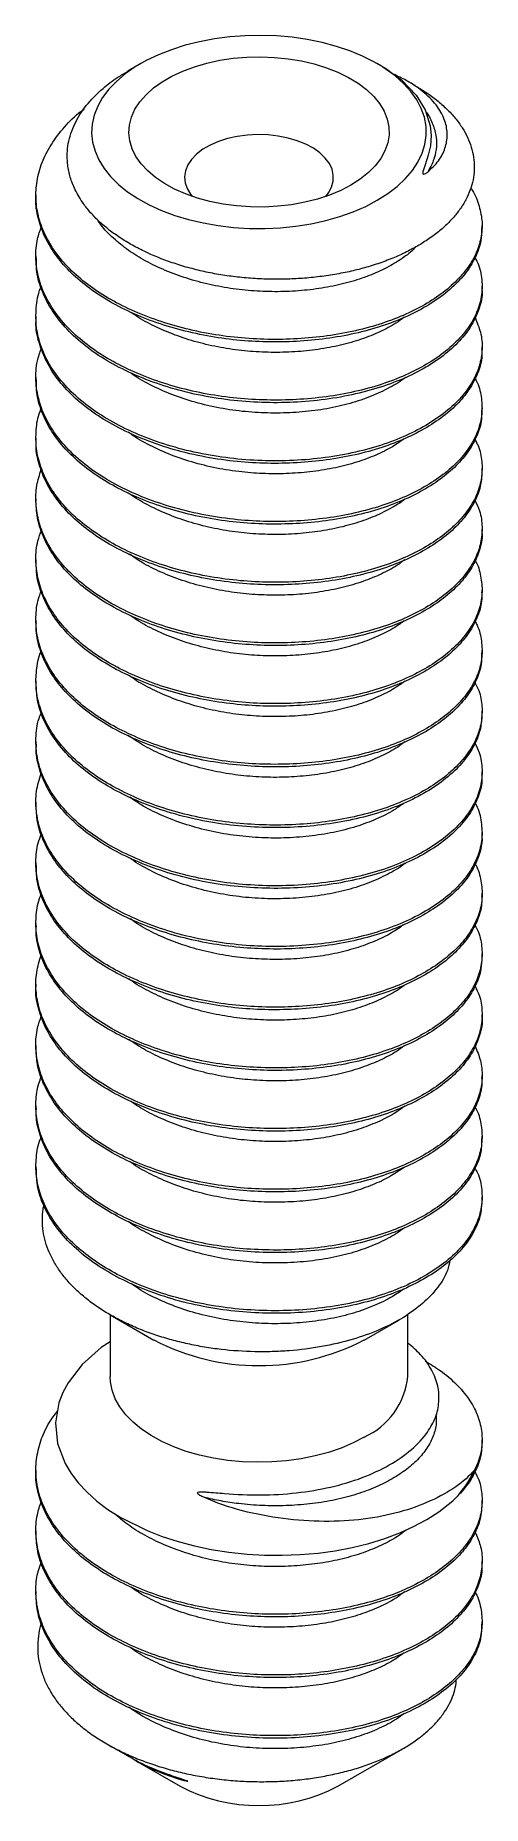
# Paper-space layout '_Isometric' of a CAD drawing. Header units: millimetres. Extents: x -3 to 3, y -0.9 to 22.9.
import ezdxf

# ---------------------------------------------------------------- set-up
doc = ezdxf.new("R2010")
doc.units = ezdxf.units.MM

psp = doc.layouts.new('_Isometric')

# ---------------------------------------------------------------- linework, layer by layer
at = {"color": 7, "linetype": 'Continuous', "lineweight": 15}
for p, q in [((-1.591, 22.557), (-1.765, 22.456)), ((1.659, 22.517), (1.591, 22.557)), ((2.102, 22.262), (1.98, 22.332)), ((-3, 20.789), (-3, 20.754)), ((3, 20.346), (3, 20.38)), ((-3, 19.972), (-3, 19.938)), ((3, 19.529), (3, 19.564)), ((-3, 19.156), (-3, 19.121)), ((3, 18.713), (3, 18.747)), ((-3, 18.339), (-3, 18.305)), ((3, 17.896), (3, 17.931)), ((-3, 17.522), (-3, 17.488)), ((3, 17.08), (3, 17.114)), ((-3, 16.706), (-3, 16.671)), ((3, 16.263), (3, 16.298)), ((-3, 15.889), (-3, 15.855)), ((3, 15.447), (3, 15.481)), ((-3, 15.073), (-3, 15.038)), ((3, 14.63), (3, 14.665)), ((-3, 14.256), (-3, 14.222)), ((3, 13.814), (3, 13.848)), ((-3, 13.44), (-3, 13.405)), ((3, 12.997), (3, 13.031)), ((-3, 12.623), (-3, 12.589)), ((3, 12.18), (3, 12.215)), ((-3, 11.807), (-3, 11.772)), ((3, 11.364), (3, 11.398)), ((-3, 10.99), (-3, 10.956)), ((3, 10.547), (3, 10.582)), ((-3, 10.174), (-3, 10.139)), ((3, 9.731), (3, 9.765)), ((-3, 9.357), (-3, 9.323)), ((3, 8.914), (3, 8.949)), ((-3, 8.54), (-3, 8.506)), ((3, 8.098), (3, 8.132)), ((-3, 7.724), (-3, 7.689)), ((3, 7.281), (3, 7.316)), ((-2.002, 5.729), (-1.414, 5.389)), ((-2, 5.728), (-2, 4.899)), ((2, 4.899), (2, 5.737)), ((1.414, 5.389), (1.889, 5.663)), ((3, 4.015), (3, 4.049)), ((-3, 3.641), (-3, 3.607)), ((3, 3.199), (3, 3.233)), ((-3, 2.825), (-3, 2.79)), ((3, 2.382), (3, 2.416)), ((-3, 2.008), (-3, 1.974)), ((3, 1.565), (3, 1.6)), ((-2.047, -0.043), (-1.773, -0.201)), ((1.061, -0.612), (1.935, -0.108)), ((-1.637, -0.28), (-1.061, -0.612))]:
    psp.add_line(p, q, dxfattribs=at)
at = {"color": 7, "linetype": 'Continuous', "lineweight": 15, "flags": 128}
for points in [[(1.591, 20.72), (1.733, 20.81), (1.86, 20.907), (1.97, 21.011), (2.063, 21.12), (2.138, 21.234), (2.194, 21.351), (2.231, 21.471), (2.249, 21.593), (2.246, 21.714), (2.224, 21.836), (2.182, 21.955), (2.121, 22.071), (2.042, 22.184), (1.944, 22.292), (1.83, 22.394), (1.699, 22.49), (1.553, 22.578), (1.394, 22.658), (1.222, 22.729), (1.04, 22.79), (0.849, 22.841), (0.65, 22.882), (0.445, 22.912), (0.237, 22.93), (0.026, 22.937), (-0.184, 22.933), (-0.394, 22.917), (-0.599, 22.89), (-0.8, 22.852), (-0.993, 22.804), (-1.178, 22.745), (-1.352, 22.676), (-1.515, 22.599), (-1.664, 22.513), (-1.798, 22.419), (-1.917, 22.318), (-2.019, 22.212), (-2.103, 22.1), (-2.169, 21.984), (-2.215, 21.866), (-2.242, 21.745), (-2.25, 21.623), (-2.237, 21.502), (-2.205, 21.381), (-2.154, 21.263), (-2.084, 21.148), (-1.995, 21.038), (-1.889, 20.933), (-1.766, 20.834), (-1.628, 20.742), (-1.475, 20.658), (-1.31, 20.582), (-1.133, 20.516), (-0.946, 20.46), (-0.75, 20.414), (-0.548, 20.379), (-0.342, 20.354), (-0.132, 20.342), (0.079, 20.34), (0.289, 20.35), (0.497, 20.372), (0.7, 20.404), (0.897, 20.447), (1.087, 20.501), (1.266, 20.565), (1.435, 20.638), (1.591, 20.72)], [(1.237, 20.924), (1.099, 20.852), (0.948, 20.789), (0.786, 20.736), (0.616, 20.693), (0.438, 20.66), (0.255, 20.639), (0.07, 20.629), (-0.116, 20.63), (-0.301, 20.643), (-0.483, 20.667), (-0.659, 20.702), (-0.828, 20.748), (-0.987, 20.804), (-1.135, 20.869), (-1.27, 20.943), (-1.391, 21.025), (-1.496, 21.114), (-1.584, 21.209), (-1.654, 21.308), (-1.705, 21.412), (-1.737, 21.518), (-1.75, 21.625), (-1.742, 21.732), (-1.715, 21.839), (-1.669, 21.943), (-1.603, 22.043), (-1.519, 22.14), (-1.419, 22.23), (-1.302, 22.314), (-1.17, 22.39), (-1.025, 22.457), (-0.868, 22.515), (-0.702, 22.564), (-0.527, 22.602), (-0.347, 22.629), (-0.163, 22.644), (0.023, 22.648), (0.209, 22.641), (0.393, 22.623), (0.572, 22.593), (0.744, 22.553), (0.908, 22.502), (1.062, 22.441), (1.204, 22.371), (1.332, 22.293), (1.445, 22.208), (1.542, 22.116), (1.621, 22.019), (1.682, 21.917), (1.724, 21.812), (1.746, 21.706), (1.749, 21.598), (1.731, 21.491), (1.694, 21.386), (1.638, 21.283), (1.563, 21.184), (1.471, 21.091), (1.362, 21.004), (1.237, 20.924)], [(1.659, 22.517), (1.665, 22.514), (1.916, 22.339), (2.115, 22.135), (2.236, 21.936), (2.303, 21.721), (2.315, 21.589), (2.305, 21.454), (2.277, 21.327), (2.235, 21.197), (2.211, 21.13), (2.205, 21.105), (2.203, 21.092), (2.203, 21.086), (2.204, 21.079), (2.205, 21.077), (2.207, 21.074), (2.209, 21.073), (2.211, 21.071), (2.216, 21.071), (2.23, 21.074), (2.269, 21.099), (2.269, 21.099)], [(0.897, 20.771), (0.934, 20.819), (0.974, 20.896), (0.996, 20.976), (0.999, 21.056), (0.982, 21.136), (0.946, 21.214), (0.891, 21.288), (0.819, 21.357), (0.731, 21.42), (0.629, 21.475), (0.515, 21.521), (0.391, 21.557), (0.259, 21.584), (0.122, 21.599), (-0.017, 21.603), (-0.156, 21.596), (-0.292, 21.578), (-0.423, 21.549), (-0.545, 21.51), (-0.656, 21.462), (-0.755, 21.405), (-0.839, 21.34), (-0.906, 21.27), (-0.956, 21.195), (-0.988, 21.116), (-1, 21.036), (-0.993, 20.956), (-0.966, 20.877), (-0.921, 20.8), (-0.897, 20.771)], [(-2, 5.365), (-2.122, 5.288), (-2.376, 5.062), (-2.567, 4.815), (-2.638, 4.682), (-2.69, 4.546), (-2.737, 4.275), (-2.708, 3.996), (-2.606, 3.727), (-2.525, 3.593), (-2.426, 3.463), (-2.312, 3.341), (-2.181, 3.224), (-2.031, 3.112), (-1.865, 3.007), (-1.503, 2.826), (-1.301, 2.747), (-1.088, 2.678), (-0.869, 2.62), (-0.642, 2.572), (-0.404, 2.534), (-0.161, 2.509), (0.075, 2.496), (0.313, 2.494), (0.554, 2.503), (0.794, 2.524), (1.026, 2.556), (1.254, 2.599), (1.478, 2.654), (1.694, 2.72), (1.892, 2.795), (2.079, 2.879), (2.256, 2.974), (2.419, 3.078), (2.607, 3.226), (2.607, 3.226)], [(1.414, 4.083), (1.266, 4.006), (1.106, 3.937), (0.935, 3.878), (0.754, 3.83), (0.566, 3.792), (0.372, 3.765), (0.174, 3.749), (-0.025, 3.745), (-0.224, 3.752), (-0.421, 3.771), (-0.613, 3.8), (-0.8, 3.841), (-0.978, 3.892), (-1.147, 3.953), (-1.305, 4.024), (-1.449, 4.103), (-1.579, 4.191), (-1.693, 4.285), (-1.791, 4.385), (-1.871, 4.491), (-1.932, 4.6), (-1.974, 4.713), (-1.996, 4.827), (-2, 4.899)], [(-1.697, -0.241), (-1.625, -0.287), (-1.453, -0.375), (-1.281, -0.447), (-1.099, -0.509), (-1.009, -0.533), (-0.979, -0.541), (-0.965, -0.543), (-0.96, -0.544), (-0.956, -0.545), (-0.956, -0.544), (-0.956, -0.544), (-0.957, -0.543), (-0.959, -0.542), (-0.965, -0.54), (-0.986, -0.534), (-1.06, -0.51), (-1.06, -0.51)]]:
    psp.add_lwpolyline(points, dxfattribs=at)
at = {"color": 7, "linetype": 'Continuous', "lineweight": 15}
for centre, radius, start, end in [((0, 8.117), 3.072, 242.5873, 297.4073), ((1.002, 4.997), 1.003, 294.2871, 354.3927), ((1.578, 4.265), 1.463, 314.7192, 334.6867), ((0, 1.417), 2.29, 242.4039, 297.5961)]:
    psp.add_arc(centre, radius, start, end, dxfattribs=at)
for points, knots in [([(2.102, 22.261), (2.15, 22.232), (2.254, 22.17), (2.395, 22.066), (2.527, 21.949), (2.642, 21.825), (2.735, 21.697), (2.807, 21.567), (2.858, 21.435), (2.889, 21.299), (2.899, 21.163), (2.888, 21.027), (2.856, 20.893), (2.802, 20.759), (2.728, 20.631), (2.636, 20.508), (2.526, 20.392), (2.397, 20.28), (2.251, 20.175), (2.091, 20.079), (1.917, 19.99), (1.727, 19.91), (1.527, 19.841), (1.318, 19.782), (1.102, 19.735), (0.876, 19.698), (0.646, 19.672), (0.414, 19.658), (0.182, 19.655), (-0.054, 19.664), (-0.287, 19.684), (-0.516, 19.716), (-0.738, 19.758), (-0.957, 19.813), (-1.234, 19.898), (-1.491, 20.003), (-1.724, 20.125), (-1.886, 20.225), (-2.033, 20.332), (-2.165, 20.446), (-2.28, 20.567), (-2.392, 20.712), (-2.484, 20.873), (-2.548, 21.049), (-2.585, 21.249), (-2.578, 21.44), (-2.533, 21.617), (-2.463, 21.79), (-2.332, 21.998), (-2.128, 22.206), (-1.931, 22.358), (-1.809, 22.428), (-1.764, 22.454)], [0, 0, 0, 0, 0.016699, 0.035946, 0.055332, 0.075159, 0.095139, 0.113983, 0.132958, 0.152346, 0.171876, 0.190721, 0.209702, 0.229119, 0.248686, 0.267068, 0.285577, 0.304492, 0.323546, 0.341881, 0.360345, 0.379223, 0.398249, 0.416276, 0.434431, 0.45299, 0.471689, 0.489582, 0.5076, 0.525812, 0.544296, 0.562035, 0.579902, 0.597971, 0.616314, 0.651042, 0.668861, 0.686811, 0.704273, 0.721735, 0.739566, 0.757398, 0.782703, 0.80427, 0.825837, 0.859547, 0.87693, 0.894312, 0.927297, 0.961258, 0.985799, 1, 1, 1, 1]), ([(2.269, 21.099), (2.32, 21.148), (2.426, 21.248), (2.511, 21.42), (2.541, 21.601), (2.51, 21.789), (2.427, 21.947), (2.322, 22.074), (2.192, 22.195), (2.028, 22.315), (1.866, 22.388), (1.807, 22.415)], [0, 0, 0, 0, 0.118974, 0.241059, 0.365971, 0.493746, 0.633515, 0.705215, 0.777438, 0.917723, 1, 1, 1, 1]), ([(2.847, 20.88), (2.853, 20.871), (2.91, 20.795), (2.965, 20.643), (3.009, 20.428), (2.992, 20.211), (2.923, 19.997), (2.798, 19.789), (2.62, 19.593), (2.396, 19.414), (2.129, 19.255), (1.825, 19.118), (1.484, 19.006), (1.113, 18.921), (0.721, 18.867), (0.32, 18.844), (-0.085, 18.851), (-0.488, 18.891), (-0.887, 18.963), (-1.271, 19.067), (-1.631, 19.199), (-1.957, 19.357), (-2.245, 19.537), (-2.495, 19.739), (-2.701, 19.962), (-2.857, 20.201), (-2.959, 20.448), (-3.005, 20.698), (-2.998, 20.948), (-2.936, 21.198), (-2.819, 21.444), (-2.646, 21.677), (-2.488, 21.846), (-2.375, 21.929), (-2.352, 21.946)], [0, 0, 0, 0, 0.0041964, 0.0372946, 0.0698796, 0.1021903, 0.1350983, 0.1683528, 0.201643, 0.2346557, 0.2670936, 0.2995233, 0.3325312, 0.3658199, 0.3990766, 0.4319902, 0.4643055, 0.4968831, 0.5299771, 0.5632856, 0.5964945, 0.6292953, 0.6615541, 0.6942668, 0.727433, 0.7607466, 0.7938934, 0.8265683, 0.8588366, 0.8916715, 0.9248957, 0.9581999, 0.9912705, 1, 1, 1, 1]), ([(2.994, 20.346), (2.993, 20.289), (2.991, 20.154), (2.914, 19.945), (2.776, 19.725), (2.577, 19.518), (2.331, 19.336), (2.047, 19.179), (1.732, 19.049), (1.382, 18.944), (1.004, 18.868), (0.608, 18.823), (0.206, 18.809), (-0.199, 18.825), (-0.601, 18.873), (-0.997, 18.955), (-1.376, 19.067), (-1.726, 19.207), (-2.042, 19.371), (-2.32, 19.558), (-2.558, 19.766), (-2.75, 19.994), (-2.892, 20.236), (-2.974, 20.484), (-3.007, 20.658), (-2.999, 20.748), (-2.998, 20.754)], [0, 0, 0, 0, 0.033823, 0.079961, 0.126579, 0.17318, 0.219269, 0.261687, 0.304541, 0.348047, 0.391807, 0.435408, 0.478447, 0.520818, 0.563844, 0.607439, 0.6512, 0.694714, 0.737582, 0.779993, 0.823174, 0.866839, 0.910582, 0.95399, 0.99667, 1, 1, 1, 1]), ([(2.905, 19.946), (2.922, 19.915), (2.977, 19.809), (3.006, 19.622), (2.994, 19.391), (2.916, 19.163), (2.776, 18.942), (2.577, 18.736), (2.331, 18.554), (2.047, 18.397), (1.732, 18.267), (1.382, 18.162), (1.004, 18.086), (0.608, 18.041), (0.206, 18.027), (-0.199, 18.043), (-0.601, 18.091), (-0.997, 18.172), (-1.376, 18.285), (-1.726, 18.425), (-2.042, 18.589), (-2.32, 18.776), (-2.558, 18.984), (-2.75, 19.212), (-2.891, 19.454), (-2.978, 19.702), (-3.008, 19.952), (-2.993, 20.174), (-2.945, 20.31), (-2.926, 20.364)], [0, 0, 0, 0, 0.017296, 0.057244, 0.096795, 0.137101, 0.177827, 0.218538, 0.258801, 0.295858, 0.333295, 0.371302, 0.40953, 0.447621, 0.485219, 0.522235, 0.559823, 0.597907, 0.636137, 0.674151, 0.7116, 0.748651, 0.786374, 0.82452, 0.862733, 0.900654, 0.93794, 0.975101, 1, 1, 1, 1]), ([(2.996, 19.529), (2.998, 19.519), (3.007, 19.432), (2.967, 19.267), (2.87, 19.041), (2.705, 18.825), (2.485, 18.627), (2.215, 18.449), (1.9, 18.296), (1.544, 18.171), (1.152, 18.077), (0.735, 18.017), (0.307, 17.992), (-0.124, 18.002), (-0.555, 18.049), (-0.978, 18.132), (-1.382, 18.252), (-1.754, 18.403), (-2.087, 18.581), (-2.376, 18.784), (-2.618, 19.012), (-2.807, 19.26), (-2.933, 19.522), (-2.997, 19.75), (-2.994, 19.888), (-2.993, 19.938)], [0, 0, 0, 0, 0.006095, 0.051712, 0.0981, 0.144775, 0.191238, 0.237003, 0.282263, 0.328381, 0.374995, 0.421609, 0.467727, 0.512988, 0.558752, 0.605215, 0.651891, 0.698278, 0.743895, 0.789249, 0.835474, 0.88212, 0.928691, 0.97469, 1, 1, 1, 1]), ([(2.903, 19.143), (2.932, 19.077), (2.992, 18.938), (3.009, 18.716), (2.971, 18.485), (2.868, 18.259), (2.705, 18.043), (2.485, 17.844), (2.215, 17.667), (1.9, 17.514), (1.544, 17.389), (1.152, 17.295), (0.735, 17.234), (0.307, 17.21), (-0.124, 17.22), (-0.555, 17.267), (-0.978, 17.35), (-1.382, 17.47), (-1.754, 17.621), (-2.087, 17.799), (-2.376, 18.002), (-2.618, 18.23), (-2.807, 18.478), (-2.935, 18.74), (-3.002, 19.006), (-3, 19.272), (-2.975, 19.455), (-2.933, 19.545), (-2.931, 19.548)], [0, 0, 0, 0, 0.035116, 0.074646, 0.114406, 0.154837, 0.195519, 0.236017, 0.275905, 0.315354, 0.35555, 0.396179, 0.436808, 0.477004, 0.516453, 0.556341, 0.596839, 0.637521, 0.677952, 0.717712, 0.757243, 0.797532, 0.838189, 0.878779, 0.918873, 0.958284, 0.998291, 1, 1, 1, 1]), ([(2.994, 18.713), (2.996, 18.692), (3.003, 18.599), (2.961, 18.433), (2.866, 18.222), (2.713, 18.019), (2.51, 17.831), (2.264, 17.662), (1.977, 17.514), (1.654, 17.389), (1.296, 17.291), (0.913, 17.222), (0.515, 17.184), (0.112, 17.177), (-0.301, 17.201), (-0.721, 17.26), (-1.138, 17.358), (-1.532, 17.49), (-1.889, 17.653), (-2.205, 17.84), (-2.476, 18.053), (-2.698, 18.29), (-2.865, 18.545), (-2.964, 18.809), (-3.007, 19.003), (-2.997, 19.106), (-2.996, 19.121)], [0, 0, 0, 0, 0.012412, 0.055282, 0.098798, 0.14256, 0.186157, 0.229185, 0.271558, 0.314599, 0.358202, 0.401964, 0.445472, 0.488327, 0.530747, 0.576837, 0.623441, 0.670061, 0.716201, 0.761476, 0.807206, 0.853651, 0.900326, 0.946729, 0.992377, 1, 1, 1, 1]), ([(2.904, 18.326), (2.91, 18.316), (2.956, 18.237), (2.992, 18.083), (3.007, 17.867), (2.963, 17.651), (2.865, 17.44), (2.713, 17.237), (2.51, 17.049), (2.264, 16.88), (1.977, 16.732), (1.654, 16.607), (1.296, 16.509), (0.913, 16.44), (0.515, 16.402), (0.112, 16.394), (-0.301, 16.419), (-0.721, 16.478), (-1.138, 16.576), (-1.532, 16.708), (-1.889, 16.87), (-2.205, 17.058), (-2.476, 17.271), (-2.698, 17.508), (-2.864, 17.763), (-2.968, 18.027), (-3.008, 18.294), (-2.996, 18.529), (-2.946, 18.673), (-2.926, 18.729)], [0, 0, 0, 0, 0.005423, 0.043077, 0.08006, 0.117441, 0.155385, 0.193544, 0.231559, 0.269078, 0.306026, 0.343556, 0.381576, 0.419735, 0.457673, 0.495041, 0.53203, 0.572219, 0.612855, 0.653506, 0.693739, 0.733218, 0.773093, 0.813591, 0.85429, 0.894751, 0.934555, 0.974079, 1, 1, 1, 1]), ([(2.994, 17.896), (2.994, 17.855), (2.997, 17.741), (2.94, 17.557), (2.828, 17.347), (2.66, 17.148), (2.445, 16.965), (2.187, 16.802), (1.89, 16.66), (1.556, 16.542), (1.19, 16.452), (0.802, 16.391), (0.402, 16.362), (-0.002, 16.363), (-0.406, 16.396), (-0.806, 16.461), (-1.195, 16.559), (-1.56, 16.686), (-1.893, 16.839), (-2.19, 17.015), (-2.447, 17.212), (-2.662, 17.432), (-2.83, 17.667), (-2.941, 17.914), (-2.997, 18.128), (-2.994, 18.258), (-2.993, 18.305)], [0, 0, 0, 0, 0.024441, 0.067529, 0.111153, 0.154908, 0.198381, 0.241176, 0.283626, 0.326862, 0.370549, 0.414278, 0.457638, 0.500238, 0.542849, 0.586216, 0.629946, 0.67363, 0.716859, 0.759303, 0.802108, 0.845586, 0.889342, 0.932962, 0.976042, 1, 1, 1, 1]), ([(2.903, 17.504), (2.918, 17.476), (2.97, 17.379), (3.002, 17.206), (3.001, 16.989), (2.941, 16.774), (2.828, 16.565), (2.66, 16.366), (2.445, 16.183), (2.187, 16.02), (1.89, 15.878), (1.556, 15.76), (1.19, 15.67), (0.802, 15.609), (0.402, 15.58), (-0.002, 15.581), (-0.406, 15.614), (-0.806, 15.679), (-1.195, 15.777), (-1.56, 15.904), (-1.893, 16.057), (-2.19, 16.233), (-2.447, 16.43), (-2.663, 16.649), (-2.829, 16.885), (-2.942, 17.131), (-3.001, 17.381), (-3.001, 17.631), (-2.976, 17.808), (-2.936, 17.9), (-2.931, 17.91)], [0, 0, 0, 0, 0.015264, 0.052787, 0.089788, 0.127412, 0.165504, 0.20371, 0.24167, 0.279037, 0.316104, 0.353857, 0.392003, 0.430187, 0.468048, 0.505246, 0.542453, 0.58032, 0.618505, 0.656649, 0.694395, 0.731457, 0.768833, 0.806798, 0.845004, 0.883092, 0.920709, 0.957709, 0.99524, 1, 1, 1, 1]), ([(2.997, 17.08), (2.994, 17.018), (2.989, 16.884), (2.914, 16.68), (2.786, 16.473), (2.604, 16.278), (2.376, 16.1), (2.107, 15.943), (1.799, 15.807), (1.456, 15.697), (1.082, 15.615), (0.689, 15.563), (0.288, 15.543), (-0.117, 15.553), (-0.52, 15.595), (-0.918, 15.669), (-1.301, 15.775), (-1.658, 15.91), (-1.981, 16.07), (-2.267, 16.252), (-2.513, 16.456), (-2.715, 16.68), (-2.867, 16.92), (-2.962, 17.167), (-3.003, 17.358), (-2.996, 17.465), (-2.995, 17.488)], [0, 0, 0, 0, 0.0365391, 0.0798184, 0.1235213, 0.1672383, 0.2105589, 0.2531009, 0.2957751, 0.339179, 0.3829199, 0.4265859, 0.4697697, 0.5121826, 0.5550449, 0.5985553, 0.642315, 0.6859113, 0.7289405, 0.7713111, 0.8143447, 0.857943, 0.9017025, 0.9452103, 0.9880678, 1, 1, 1, 1]), ([(2.906, 16.682), (2.928, 16.636), (2.982, 16.52), (3.007, 16.328), (2.989, 16.112), (2.915, 15.898), (2.786, 15.691), (2.604, 15.496), (2.376, 15.318), (2.107, 15.161), (1.799, 15.025), (1.456, 14.915), (1.082, 14.833), (0.689, 14.781), (0.288, 14.761), (-0.117, 14.771), (-0.52, 14.813), (-0.918, 14.887), (-1.301, 14.993), (-1.658, 15.128), (-1.981, 15.288), (-2.267, 15.47), (-2.513, 15.674), (-2.715, 15.898), (-2.867, 16.138), (-2.965, 16.385), (-3.006, 16.635), (-2.999, 16.875), (-2.951, 17.028), (-2.929, 17.101)], [0, 0, 0, 0, 0.024928, 0.06224, 0.09934, 0.137127, 0.175284, 0.213453, 0.251276, 0.288419, 0.325678, 0.363574, 0.401764, 0.439889, 0.477592, 0.514623, 0.552046, 0.590035, 0.628241, 0.666305, 0.703874, 0.740867, 0.77844, 0.816505, 0.854712, 0.892698, 0.930117, 0.96715, 1, 1, 1, 1]), ([(2.997, 16.263), (2.998, 16.253), (3.006, 16.171), (2.97, 16.016), (2.885, 15.804), (2.739, 15.6), (2.544, 15.409), (2.304, 15.237), (2.023, 15.085), (1.706, 14.957), (1.353, 14.855), (0.973, 14.781), (0.576, 14.738), (0.174, 14.726), (-0.231, 14.745), (-0.633, 14.796), (-1.028, 14.88), (-1.405, 14.994), (-1.753, 15.137), (-2.065, 15.303), (-2.34, 15.491), (-2.575, 15.701), (-2.763, 15.93), (-2.899, 16.173), (-2.984, 16.421), (-2.995, 16.589), (-3, 16.671)], [0, 0, 0, 0, 0.005953, 0.048689, 0.092128, 0.135877, 0.179524, 0.222661, 0.265051, 0.30797, 0.35151, 0.395272, 0.438842, 0.48182, 0.524195, 0.567279, 0.610902, 0.654657, 0.698134, 0.740934, 0.783381, 0.826614, 0.8703, 0.91403, 0.957394, 1, 1, 1, 1]), ([(2.906, 15.879), (2.906, 15.879), (2.949, 15.81), (2.985, 15.666), (3.01, 15.451), (2.973, 15.234), (2.884, 15.022), (2.739, 14.818), (2.544, 14.627), (2.304, 14.455), (2.023, 14.303), (1.706, 14.175), (1.353, 14.072), (0.973, 13.999), (0.576, 13.956), (0.174, 13.944), (-0.231, 13.963), (-0.633, 14.014), (-1.028, 14.098), (-1.405, 14.212), (-1.753, 14.355), (-2.065, 14.521), (-2.34, 14.709), (-2.575, 14.919), (-2.763, 15.148), (-2.9, 15.39), (-2.982, 15.639), (-3.007, 15.889), (-2.99, 16.104), (-2.943, 16.233), (-2.926, 16.28)], [0, 0, 0, 0, 0.000063, 0.037782, 0.074815, 0.112059, 0.149918, 0.188046, 0.226084, 0.263679, 0.300623, 0.338027, 0.375973, 0.414112, 0.452085, 0.48954, 0.526471, 0.564019, 0.602037, 0.640171, 0.678061, 0.715362, 0.752355, 0.790034, 0.828106, 0.866218, 0.90401, 0.941142, 0.978274, 1, 1, 1, 1]), ([(2.994, 15.447), (2.995, 15.416), (3, 15.314), (2.952, 15.14), (2.849, 14.929), (2.689, 14.728), (2.481, 14.542), (2.229, 14.376), (1.937, 14.23), (1.609, 14.109), (1.248, 14.014), (0.862, 13.949), (0.463, 13.915), (0.059, 13.912), (-0.345, 13.939), (-0.746, 14), (-1.137, 14.092), (-1.506, 14.215), (-1.845, 14.365), (-2.147, 14.537), (-2.411, 14.731), (-2.633, 14.947), (-2.808, 15.181), (-2.928, 15.426), (-2.993, 15.652), (-2.994, 15.796), (-2.995, 15.855)], [0, 0, 0, 0, 0.017935, 0.060907, 0.104475, 0.148237, 0.191779, 0.234702, 0.277091, 0.320223, 0.363867, 0.407617, 0.451059, 0.493799, 0.536287, 0.579563, 0.623264, 0.666982, 0.710306, 0.752853, 0.795521, 0.838922, 0.882662, 0.92633, 0.969517, 1, 1, 1, 1]), ([(2.903, 15.057), (2.913, 15.039), (2.963, 14.952), (2.997, 14.789), (3.005, 14.573), (2.954, 14.357), (2.849, 14.147), (2.689, 13.946), (2.48, 13.76), (2.229, 13.594), (1.937, 13.448), (1.609, 13.327), (1.248, 13.232), (0.862, 13.167), (0.463, 13.133), (0.059, 13.13), (-0.345, 13.157), (-0.746, 13.218), (-1.137, 13.31), (-1.506, 13.433), (-1.845, 13.583), (-2.147, 13.755), (-2.411, 13.949), (-2.633, 14.165), (-2.807, 14.399), (-2.929, 14.644), (-2.996, 14.893), (-3.004, 15.143), (-2.981, 15.333), (-2.938, 15.437), (-2.929, 15.46)], [0, 0, 0, 0, 0.009967, 0.047572, 0.084555, 0.122058, 0.160081, 0.198273, 0.236274, 0.273734, 0.310728, 0.348372, 0.386461, 0.424643, 0.462557, 0.499857, 0.536938, 0.574706, 0.612846, 0.651, 0.68881, 0.725942, 0.763181, 0.801058, 0.839231, 0.877341, 0.915033, 0.95205, 0.989453, 1, 1, 1, 1]), ([(2.994, 14.63), (2.994, 14.58), (2.993, 14.456), (2.929, 14.263), (2.809, 14.054), (2.635, 13.857), (2.414, 13.676), (2.15, 13.516), (1.848, 13.377), (1.51, 13.263), (1.141, 13.176), (0.75, 13.12), (0.349, 13.094), (-0.055, 13.1), (-0.458, 13.137), (-0.858, 13.206), (-1.244, 13.308), (-1.605, 13.439), (-1.934, 13.595), (-2.225, 13.773), (-2.478, 13.974), (-2.687, 14.195), (-2.848, 14.433), (-2.951, 14.68), (-3, 14.883), (-2.995, 15.003), (-2.993, 15.038)], [0, 0, 0, 0, 0.029999, 0.0731788, 0.1168431, 0.1605846, 0.2039914, 0.2466706, 0.2892079, 0.332525, 0.3762408, 0.4199448, 0.4632275, 0.5057231, 0.5484532, 0.5918897, 0.6356379, 0.6792855, 0.7224262, 0.7648178, 0.8077312, 0.8512688, 0.8950303, 0.9386027, 0.9815839, 1, 1, 1, 1]), ([(2.904, 14.235), (2.922, 14.199), (2.976, 14.093), (3.005, 13.912), (2.996, 13.695), (2.93, 13.481), (2.809, 13.272), (2.635, 13.075), (2.414, 12.894), (2.15, 12.734), (1.848, 12.595), (1.51, 12.481), (1.141, 12.394), (0.75, 12.337), (0.349, 12.312), (-0.055, 12.318), (-0.458, 12.355), (-0.858, 12.424), (-1.244, 12.526), (-1.605, 12.656), (-1.934, 12.813), (-2.225, 12.991), (-2.478, 13.192), (-2.687, 13.413), (-2.847, 13.651), (-2.953, 13.898), (-3.005, 14.148), (-2.996, 14.397), (-2.97, 14.566), (-2.932, 14.649), (-2.931, 14.651)], [0, 0, 0, 0, 0.019722, 0.05713, 0.09414, 0.131821, 0.169925, 0.208096, 0.245975, 0.28322, 0.32034, 0.358141, 0.39629, 0.434428, 0.472199, 0.509284, 0.546572, 0.584477, 0.622655, 0.660744, 0.698391, 0.735384, 0.772833, 0.810827, 0.849015, 0.887039, 0.924547, 0.961525, 0.999119, 1, 1, 1, 1]), ([(2.996, 13.814), (2.993, 13.748), (2.987, 13.604), (2.901, 13.386), (2.755, 13.167), (2.549, 12.963), (2.293, 12.78), (1.99, 12.619), (1.645, 12.486), (1.261, 12.383), (0.85, 12.314), (0.424, 12.279), (-0.007, 12.28), (-0.439, 12.317), (-0.864, 12.39), (-1.275, 12.5), (-1.657, 12.643), (-2.001, 12.814), (-2.302, 13.01), (-2.557, 13.232), (-2.761, 13.476), (-2.905, 13.734), (-2.988, 13.985), (-2.993, 14.149), (-2.996, 14.222)], [0, 0, 0, 0, 0.039258, 0.085482, 0.132128, 0.178697, 0.224696, 0.269912, 0.315812, 0.362339, 0.409002, 0.455302, 0.500761, 0.546256, 0.592576, 0.639242, 0.685756, 0.731627, 0.776848, 0.822875, 0.869455, 0.916094, 0.962295, 1, 1, 1, 1]), ([(2.903, 13.418), (2.924, 13.376), (2.982, 13.26), (3.008, 13.063), (2.988, 12.832), (2.902, 12.604), (2.755, 12.385), (2.549, 12.181), (2.293, 11.997), (1.99, 11.837), (1.645, 11.704), (1.261, 11.601), (0.85, 11.531), (0.424, 11.497), (-0.007, 11.498), (-0.439, 11.535), (-0.864, 11.608), (-1.275, 11.718), (-1.657, 11.861), (-2.001, 12.032), (-2.302, 12.228), (-2.557, 12.45), (-2.761, 12.694), (-2.906, 12.952), (-2.99, 13.218), (-3.007, 13.485), (-2.985, 13.691), (-2.937, 13.804), (-2.926, 13.831)], [0, 0, 0, 0, 0.022714, 0.06254, 0.102137, 0.142493, 0.183218, 0.223876, 0.264037, 0.303514, 0.343588, 0.384209, 0.424949, 0.465372, 0.505061, 0.544781, 0.585221, 0.625965, 0.666574, 0.706622, 0.746104, 0.786288, 0.826956, 0.867675, 0.908012, 0.947587, 0.987442, 1, 1, 1, 1]), ([(2.994, 12.997), (2.996, 12.978), (3.005, 12.882), (2.959, 12.708), (2.853, 12.483), (2.681, 12.269), (2.455, 12.072), (2.18, 11.898), (1.86, 11.748), (1.499, 11.626), (1.104, 11.535), (0.685, 11.479), (0.256, 11.459), (-0.176, 11.473), (-0.605, 11.524), (-1.027, 11.612), (-1.428, 11.736), (-1.796, 11.89), (-2.123, 12.071), (-2.407, 12.277), (-2.643, 12.508), (-2.826, 12.759), (-2.944, 13.021), (-3, 13.239), (-2.994, 13.367), (-2.993, 13.405)], [0, 0, 0, 0, 0.011452, 0.057184, 0.103632, 0.150309, 0.196714, 0.242365, 0.287694, 0.333896, 0.380537, 0.427118, 0.473145, 0.518368, 0.56424, 0.610754, 0.657422, 0.703743, 0.749239, 0.794699, 0.840999, 0.887663, 0.934191, 0.980092, 1, 1, 1, 1]), ([(2.905, 12.614), (2.905, 12.614), (2.952, 12.541), (2.988, 12.387), (3.009, 12.156), (2.961, 11.926), (2.852, 11.701), (2.682, 11.486), (2.455, 11.29), (2.18, 11.116), (1.86, 10.965), (1.499, 10.844), (1.104, 10.753), (0.685, 10.697), (0.256, 10.677), (-0.176, 10.691), (-0.605, 10.742), (-1.027, 10.83), (-1.428, 10.954), (-1.796, 11.108), (-2.123, 11.289), (-2.407, 11.495), (-2.643, 11.726), (-2.825, 11.976), (-2.946, 12.239), (-3.003, 12.505), (-3.004, 12.765), (-2.955, 12.932), (-2.931, 13.012)], [0, 0, 0, 0, 0.000213, 0.040431, 0.079894, 0.119754, 0.160238, 0.200921, 0.241367, 0.281156, 0.320665, 0.360934, 0.401585, 0.442185, 0.482302, 0.521718, 0.561699, 0.602241, 0.642916, 0.683289, 0.722943, 0.762565, 0.80292, 0.843592, 0.884146, 0.924153, 0.963564, 1, 1, 1, 1]), ([(2.995, 12.18), (2.997, 12.165), (3.005, 12.077), (2.966, 11.917), (2.875, 11.705), (2.726, 11.501), (2.527, 11.312), (2.283, 11.142), (2, 10.992), (1.679, 10.865), (1.324, 10.765), (0.942, 10.694), (0.545, 10.653), (0.142, 10.644), (-0.263, 10.665), (-0.665, 10.719), (-1.058, 10.805), (-1.433, 10.922), (-1.779, 11.066), (-2.089, 11.234), (-2.36, 11.424), (-2.591, 11.636), (-2.776, 11.866), (-2.908, 12.109), (-2.987, 12.352), (-2.994, 12.513), (-2.998, 12.589)], [0, 0, 0, 0, 0.0092983, 0.0521031, 0.0955819, 0.1393378, 0.1829582, 0.2260383, 0.2684129, 0.3113943, 0.354967, 0.3987287, 0.4422666, 0.4851802, 0.527572, 0.570713, 0.6143609, 0.6581092, 0.701546, 0.7442764, 0.7867721, 0.8300551, 0.8737594, 0.9174753, 0.9607927, 1, 1, 1, 1]), ([(2.905, 11.795), (2.908, 11.79), (2.953, 11.716), (2.989, 11.567), (3.009, 11.351), (2.968, 11.135), (2.875, 10.923), (2.726, 10.719), (2.527, 10.53), (2.283, 10.36), (2, 10.21), (1.679, 10.083), (1.324, 9.983), (0.942, 9.911), (0.545, 9.871), (0.142, 9.862), (-0.263, 9.883), (-0.665, 9.937), (-1.058, 10.023), (-1.433, 10.14), (-1.779, 10.284), (-2.089, 10.452), (-2.36, 10.642), (-2.591, 10.853), (-2.776, 11.084), (-2.908, 11.327), (-2.986, 11.576), (-3.007, 11.826), (-2.988, 12.034), (-2.942, 12.156), (-2.926, 12.197)], [0, 0, 0, 0, 0.0028464, 0.0405353, 0.0775402, 0.1148592, 0.152766, 0.1909142, 0.2289444, 0.2665035, 0.3034475, 0.3409206, 0.3789091, 0.4170624, 0.4550206, 0.4924346, 0.5293937, 0.5670058, 0.6050599, 0.6432016, 0.6810716, 0.7183259, 0.7553755, 0.7931115, 0.8312147, 0.8693282, 0.9070941, 0.9441802, 0.98139, 1, 1, 1, 1]), ([(2.993, 11.364), (2.995, 11.328), (2.998, 11.22), (2.946, 11.04), (2.838, 10.83), (2.674, 10.63), (2.462, 10.445), (2.207, 10.281), (1.913, 10.137), (1.582, 10.018), (1.218, 9.925), (0.831, 9.862), (0.431, 9.831), (0.027, 9.83), (-0.377, 9.86), (-0.777, 9.923), (-1.167, 10.018), (-1.534, 10.144), (-1.87, 10.295), (-2.169, 10.469), (-2.43, 10.665), (-2.648, 10.883), (-2.819, 11.117), (-2.935, 11.363), (-2.995, 11.583), (-2.994, 11.72), (-2.994, 11.772)], [0, 0, 0, 0, 0.021306, 0.064339, 0.107937, 0.151697, 0.195204, 0.238062, 0.280477, 0.323664, 0.367332, 0.411071, 0.454472, 0.497141, 0.539687, 0.583011, 0.626729, 0.670431, 0.713706, 0.756194, 0.798934, 0.842377, 0.886126, 0.92977, 0.972903, 1, 1, 1, 1]), ([(2.903, 10.973), (2.916, 10.95), (2.967, 10.857), (3, 10.689), (3.003, 10.473), (2.947, 10.258), (2.838, 10.048), (2.674, 9.847), (2.462, 9.663), (2.207, 9.499), (1.913, 9.355), (1.582, 9.236), (1.218, 9.143), (0.831, 9.08), (0.431, 9.049), (0.027, 9.048), (-0.377, 9.078), (-0.777, 9.141), (-1.167, 9.236), (-1.534, 9.361), (-1.87, 9.513), (-2.169, 9.687), (-2.43, 9.883), (-2.648, 10.1), (-2.819, 10.335), (-2.936, 10.581), (-2.999, 10.831), (-3.003, 11.08), (-2.979, 11.263), (-2.937, 11.36), (-2.93, 11.376)], [0, 0, 0, 0, 0.012721, 0.050289, 0.087283, 0.124855, 0.162921, 0.201127, 0.239113, 0.276532, 0.313565, 0.351271, 0.389397, 0.427587, 0.46548, 0.502734, 0.539881, 0.577707, 0.615877, 0.654033, 0.691817, 0.728913, 0.766229, 0.804159, 0.842356, 0.880462, 0.918121, 0.95513, 0.992606, 1, 1, 1, 1]), ([(2.996, 10.548), (2.994, 10.491), (2.991, 10.362), (2.921, 10.163), (2.797, 9.955), (2.619, 9.759), (2.394, 9.58), (2.128, 9.421), (1.823, 9.284), (1.482, 9.172), (1.111, 9.088), (0.719, 9.034), (0.317, 9.011), (-0.087, 9.019), (-0.49, 9.058), (-0.889, 9.13), (-1.273, 9.234), (-1.633, 9.367), (-1.958, 9.525), (-2.247, 9.705), (-2.496, 9.908), (-2.702, 10.131), (-2.858, 10.369), (-2.957, 10.617), (-3.002, 10.814), (-2.996, 10.926), (-2.994, 10.956)], [0, 0, 0, 0, 0.033388, 0.076621, 0.120306, 0.164036, 0.2074, 0.250005, 0.292611, 0.335975, 0.379705, 0.42339, 0.466623, 0.50907, 0.55187, 0.595346, 0.639101, 0.682723, 0.725807, 0.768182, 0.811159, 0.854729, 0.898491, 0.942031, 0.984949, 1, 1, 1, 1]), ([(2.905, 10.151), (2.925, 10.109), (2.979, 9.999), (3.006, 9.812), (2.993, 9.595), (2.922, 9.381), (2.797, 9.173), (2.619, 8.977), (2.394, 8.798), (2.128, 8.639), (1.823, 8.502), (1.482, 8.39), (1.111, 8.306), (0.719, 8.252), (0.317, 8.229), (-0.087, 8.237), (-0.49, 8.276), (-0.889, 8.348), (-1.273, 8.452), (-1.633, 8.585), (-1.958, 8.743), (-2.247, 8.923), (-2.496, 9.126), (-2.702, 9.349), (-2.857, 9.587), (-2.959, 9.835), (-3.005, 10.085), (-3.001, 10.331), (-2.953, 10.491), (-2.93, 10.569)], [0, 0, 0, 0, 0.022424, 0.059778, 0.096825, 0.134556, 0.172684, 0.210849, 0.248695, 0.28588, 0.323065, 0.360911, 0.399076, 0.437204, 0.474935, 0.511982, 0.549336, 0.58728, 0.625468, 0.663539, 0.701142, 0.738125, 0.775634, 0.81366, 0.851853, 0.889854, 0.927311, 0.964307, 1, 1, 1, 1]), ([(2.998, 9.731), (2.999, 9.726), (3.008, 9.65), (2.974, 9.5), (2.893, 9.287), (2.752, 9.082), (2.56, 8.89), (2.323, 8.717), (2.045, 8.564), (1.73, 8.433), (1.38, 8.329), (1.002, 8.253), (0.606, 8.208), (0.203, 8.194), (-0.201, 8.21), (-0.604, 8.259), (-0.999, 8.34), (-1.378, 8.453), (-1.728, 8.593), (-2.044, 8.757), (-2.321, 8.944), (-2.559, 9.152), (-2.751, 9.38), (-2.893, 9.622), (-2.974, 9.871), (-3.008, 10.044), (-2.999, 10.133), (-2.998, 10.139)], [0, 0, 0, 0, 0.002854, 0.045523, 0.088924, 0.132665, 0.176333, 0.219521, 0.261936, 0.304794, 0.348302, 0.392062, 0.43566, 0.478694, 0.521065, 0.564095, 0.607691, 0.651451, 0.694962, 0.737825, 0.780238, 0.823422, 0.867088, 0.910829, 0.954234, 0.996908, 1, 1, 1, 1]), ([(2.905, 9.343), (2.933, 9.279), (2.989, 9.145), (3.008, 8.934), (2.978, 8.718), (2.892, 8.505), (2.752, 8.3), (2.56, 8.108), (2.323, 7.935), (2.045, 7.781), (1.73, 7.651), (1.38, 7.547), (1.002, 7.471), (0.606, 7.425), (0.203, 7.412), (-0.201, 7.428), (-0.604, 7.477), (-0.999, 7.558), (-1.378, 7.67), (-1.728, 7.811), (-2.044, 7.975), (-2.321, 8.162), (-2.559, 8.37), (-2.751, 8.598), (-2.892, 8.84), (-2.978, 9.089), (-3.008, 9.339), (-2.993, 9.56), (-2.945, 9.695), (-2.926, 9.749)], [0, 0, 0, 0, 0.03447, 0.071566, 0.108769, 0.146611, 0.184748, 0.222822, 0.260477, 0.297459, 0.334827, 0.372762, 0.410916, 0.448929, 0.48645, 0.523393, 0.560911, 0.598923, 0.637077, 0.675014, 0.712385, 0.749365, 0.787018, 0.82509, 0.863228, 0.901072, 0.93828, 0.975372, 1, 1, 1, 1]), ([(2.994, 8.914), (2.996, 8.889), (3.002, 8.792), (2.957, 8.623), (2.859, 8.412), (2.703, 8.21), (2.497, 8.023), (2.248, 7.855), (1.96, 7.708), (1.635, 7.585), (1.275, 7.488), (0.891, 7.42), (0.493, 7.384), (0.089, 7.379), (-0.315, 7.404), (-0.717, 7.462), (-1.108, 7.552), (-1.48, 7.673), (-1.821, 7.821), (-2.126, 7.991), (-2.393, 8.184), (-2.618, 8.398), (-2.796, 8.631), (-2.921, 8.875), (-2.991, 9.108), (-2.994, 9.257), (-2.996, 9.323)], [0, 0, 0, 0, 0.0148109, 0.0577244, 0.1012621, 0.1450236, 0.1885961, 0.2315773, 0.2739518, 0.3170317, 0.360652, 0.4044077, 0.4478864, 0.490691, 0.5331352, 0.576364, 0.6200481, 0.663779, 0.7071455, 0.7497567, 0.7923574, 0.8357174, 0.8794465, 0.9231334, 0.9663696, 1, 1, 1, 1]), ([(2.903, 8.526), (2.911, 8.513), (2.959, 8.43), (2.995, 8.273), (3.006, 8.056), (2.959, 7.841), (2.858, 7.63), (2.703, 7.428), (2.497, 7.24), (2.248, 7.073), (1.96, 6.926), (1.635, 6.803), (1.275, 6.706), (0.891, 6.638), (0.493, 6.602), (0.089, 6.596), (-0.315, 6.622), (-0.717, 6.68), (-1.108, 6.77), (-1.48, 6.891), (-1.821, 7.039), (-2.126, 7.209), (-2.393, 7.402), (-2.618, 7.616), (-2.796, 7.849), (-2.922, 8.093), (-2.993, 8.343), (-3.006, 8.592), (-2.984, 8.789), (-2.939, 8.899), (-2.927, 8.929)], [0, 0, 0, 0, 0.007402, 0.045038, 0.082021, 0.119459, 0.157441, 0.195619, 0.233632, 0.271129, 0.308097, 0.34568, 0.383734, 0.421907, 0.459838, 0.497181, 0.534209, 0.571923, 0.610033, 0.648184, 0.686017, 0.723191, 0.760356, 0.798184, 0.836333, 0.874446, 0.912165, 0.949199, 0.986533, 1, 1, 1, 1]), ([(2.993, 8.098), (2.993, 8.053), (2.996, 7.93), (2.93, 7.732), (2.802, 7.509), (2.611, 7.3), (2.367, 7.111), (2.076, 6.944), (1.742, 6.804), (1.369, 6.692), (0.964, 6.613), (0.54, 6.569), (0.11, 6.561), (-0.322, 6.587), (-0.75, 6.651), (-1.166, 6.751), (-1.557, 6.886), (-1.904, 7.046), (-2.205, 7.227), (-2.461, 7.426), (-2.673, 7.646), (-2.838, 7.883), (-2.945, 8.129), (-2.998, 8.339), (-2.995, 8.464), (-2.993, 8.506)], [0, 0, 0, 0, 0.026855, 0.07288, 0.119459, 0.166098, 0.212298, 0.257625, 0.303274, 0.349678, 0.396352, 0.442798, 0.488529, 0.533804, 0.579945, 0.626566, 0.673169, 0.71926, 0.761681, 0.804536, 0.848045, 0.891807, 0.935411, 0.978452, 1, 1, 1, 1]), ([(2.904, 7.704), (2.916, 7.682), (2.97, 7.586), (3.002, 7.41), (3, 7.178), (2.931, 6.95), (2.801, 6.727), (2.611, 6.518), (2.367, 6.329), (2.076, 6.162), (1.742, 6.022), (1.369, 5.91), (0.964, 5.831), (0.54, 5.787), (0.11, 5.779), (-0.322, 5.805), (-0.75, 5.869), (-1.166, 5.969), (-1.557, 6.103), (-1.904, 6.264), (-2.205, 6.445), (-2.461, 6.644), (-2.673, 6.864), (-2.837, 7.101), (-2.947, 7.347), (-3.003, 7.597), (-2.999, 7.846), (-2.974, 8.02), (-2.934, 8.108), (-2.931, 8.115)], [0, 0, 0, 0, 0.012046, 0.052092, 0.091572, 0.131755, 0.17242, 0.213138, 0.253473, 0.293046, 0.3329, 0.373413, 0.414162, 0.454711, 0.494636, 0.534164, 0.574447, 0.615149, 0.655837, 0.696076, 0.733111, 0.770527, 0.808512, 0.846718, 0.884786, 0.922363, 0.959358, 0.996923, 1, 1, 1, 1]), ([(2.999, 7.281), (2.994, 7.206), (2.983, 7.053), (2.887, 6.827), (2.734, 6.609), (2.521, 6.407), (2.259, 6.227), (1.951, 6.07), (1.601, 5.94), (1.214, 5.841), (0.8, 5.775), (0.373, 5.745), (-0.059, 5.75), (-0.489, 5.791), (-0.914, 5.869), (-1.322, 5.983), (-1.7, 6.13), (-2.039, 6.304), (-2.335, 6.503), (-2.584, 6.728), (-2.782, 6.973), (-2.918, 7.233), (-2.992, 7.474), (-2.993, 7.627), (-2.994, 7.69)], [0, 0, 0, 0, 0.044699, 0.090999, 0.137662, 0.18419, 0.23009, 0.275306, 0.321306, 0.367875, 0.414521, 0.460745, 0.506099, 0.551715, 0.598102, 0.644777, 0.69124, 0.737003, 0.782264, 0.828381, 0.874995, 0.921608, 0.967725, 1, 1, 1, 1]), ([(2.567, 6.463), (2.558, 6.417), (2.533, 6.292), (2.412, 6.096), (2.214, 5.882), (1.948, 5.688), (1.627, 5.523), (1.255, 5.39), (0.846, 5.294), (0.478, 5.247), (0.176, 5.231), (-0.129, 5.23), (-0.435, 5.25), (-0.735, 5.293), (-0.958, 5.336), (-1.176, 5.389), (-1.388, 5.454), (-1.594, 5.529), (-1.788, 5.614), (-1.969, 5.707), (-2.136, 5.808), (-2.291, 5.918), (-2.431, 6.036), (-2.555, 6.16), (-2.662, 6.291), (-2.752, 6.427), (-2.823, 6.568), (-2.874, 6.71), (-2.905, 6.855), (-2.915, 7.002), (-2.911, 7.119), (-2.896, 7.186), (-2.892, 7.203)], [0, 0, 0, 0, 0.029345, 0.079577, 0.131245, 0.181821, 0.23384, 0.285033, 0.337656, 0.389752, 0.416481, 0.443407, 0.495582, 0.522314, 0.549232, 0.57597, 0.602894, 0.630403, 0.658115, 0.684853, 0.711774, 0.739258, 0.766932, 0.794195, 0.821645, 0.849681, 0.877919, 0.905415, 0.933102, 0.961386, 0.98987, 1, 1, 1, 1]), ([(2.266, 4.151), (2.305, 4.216), (2.385, 4.347), (2.428, 4.557), (2.414, 4.774), (2.33, 4.988), (2.196, 5.185), (2.061, 5.298), (2, 5.349)], [0, 0, 0, 0, 0.163104, 0.330498, 0.501326, 0.676778, 0.853303, 1, 1, 1, 1]), ([(2.236, 5.106), (2.305, 5.064), (2.464, 4.968), (2.661, 4.797), (2.829, 4.598), (2.942, 4.388), (3, 4.173), (3.003, 3.975), (2.969, 3.797), (2.923, 3.693), (2.9, 3.64)], [0, 0, 0, 0, 0.1072027, 0.2456122, 0.384911, 0.523786, 0.6609477, 0.7958528, 0.8973161, 1, 1, 1, 1]), ([(2.904, 3.62), (2.922, 3.583), (2.976, 3.477), (3.005, 3.295), (2.996, 3.079), (2.929, 2.864), (2.808, 2.656), (2.634, 2.459), (2.412, 2.278), (2.149, 2.118), (1.846, 1.979), (1.508, 1.865), (1.139, 1.779), (0.748, 1.722), (0.347, 1.697), (-0.057, 1.703), (-0.461, 1.74), (-0.86, 1.81), (-1.246, 1.911), (-1.607, 2.042), (-1.936, 2.198), (-2.227, 2.377), (-2.479, 2.578), (-2.688, 2.799), (-2.848, 3.037), (-2.954, 3.284), (-3.004, 3.534), (-3, 3.784), (-2.941, 4.033), (-2.845, 4.253), (-2.748, 4.382), (-2.709, 4.433)], [0, 0, 0, 0, 0.018742, 0.053942, 0.088773, 0.124237, 0.160097, 0.196019, 0.231664, 0.266709, 0.301646, 0.337223, 0.373125, 0.409016, 0.444558, 0.479454, 0.51455, 0.550224, 0.586152, 0.621996, 0.657422, 0.692234, 0.72748, 0.763237, 0.799176, 0.834957, 0.870252, 0.905052, 0.940434, 0.976258, 1, 1, 1, 1]), ([(-0.741, 3.274), (-0.759, 3.282), (-0.777, 3.29), (-0.802, 3.305), (-0.81, 3.311), (-0.821, 3.321), (-0.825, 3.324), (-0.828, 3.334), (-0.824, 3.339), (-0.801, 3.35), (-0.78, 3.347), (-0.741, 3.347), (-0.721, 3.346), (-0.622, 3.34), (-0.543, 3.332), (-0.302, 3.313), (-0.139, 3.305), (0.183, 3.307), (0.343, 3.316), (0.66, 3.352), (0.816, 3.378), (1.111, 3.446), (1.253, 3.488), (1.52, 3.589), (1.641, 3.646), (1.863, 3.772), (1.964, 3.843), (2.136, 3.991), (2.208, 4.069), (2.266, 4.151)], [0, 0, 0, 0, 0.015625, 0.015625, 0.023438, 0.023438, 0.027344, 0.027344, 0.03125, 0.03125, 0.046875, 0.046875, 0.0625, 0.0625, 0.125, 0.125, 0.25, 0.25, 0.375, 0.375, 0.5, 0.5, 0.625, 0.625, 0.75, 0.75, 0.875, 0.875, 1, 1, 1, 1]), ([(2.995, 4.015), (2.994, 3.964), (2.993, 3.841), (2.927, 3.647), (2.807, 3.431), (2.676, 3.296), (2.607, 3.226)], [0, 0, 0, 0, 0.183597, 0.44577, 0.710871, 1, 1, 1, 1]), ([(3, 3.199), (2.995, 3.127), (2.985, 2.983), (2.9, 2.77), (2.764, 2.564), (2.576, 2.371), (2.342, 2.197), (2.067, 2.042), (1.755, 1.91), (1.407, 1.803), (1.03, 1.725), (0.635, 1.677), (0.233, 1.661), (-0.171, 1.675), (-0.574, 1.722), (-0.971, 1.801), (-1.351, 1.911), (-1.704, 2.05), (-2.022, 2.212), (-2.302, 2.397), (-2.543, 2.604), (-2.738, 2.831), (-2.884, 3.072), (-2.97, 3.32), (-3.006, 3.5), (-2.998, 3.595), (-2.997, 3.607)], [0, 0, 0, 0, 0.042363, 0.085724, 0.129453, 0.17314, 0.216377, 0.258827, 0.301623, 0.345096, 0.388851, 0.432476, 0.475564, 0.51794, 0.560913, 0.604481, 0.648243, 0.691786, 0.734709, 0.777098, 0.820231, 0.863876, 0.907625, 0.951068, 0.993808, 1, 1, 1, 1]), ([(2.9, 3.64), (2.83, 3.56), (2.745, 3.485), (2.546, 3.346), (2.43, 3.282), (2.174, 3.167), (2.035, 3.116), (1.735, 3.033), (1.571, 3), (1.232, 2.959), (1.057, 2.949), (0.696, 2.952), (0.509, 2.965), (0.142, 3.012), (-0.041, 3.045), (-0.403, 3.14), (-0.576, 3.201), (-0.741, 3.274)], [0, 0, 0, 0, 0.125, 0.125, 0.25, 0.25, 0.375, 0.375, 0.5, 0.5, 0.625, 0.625, 0.75, 0.75, 0.875, 0.875, 1, 1, 1, 1]), ([(2.905, 2.807), (2.931, 2.749), (2.987, 2.622), (3.008, 2.418), (2.982, 2.201), (2.901, 1.988), (2.764, 1.782), (2.576, 1.589), (2.342, 1.414), (2.067, 1.26), (1.755, 1.128), (1.407, 1.021), (1.03, 0.943), (0.635, 0.895), (0.233, 0.879), (-0.171, 0.893), (-0.574, 0.94), (-0.971, 1.019), (-1.351, 1.129), (-1.704, 1.267), (-2.022, 1.43), (-2.302, 1.615), (-2.543, 1.822), (-2.739, 2.049), (-2.883, 2.29), (-2.974, 2.538), (-3.007, 2.788), (-2.995, 3.016), (-2.947, 3.157), (-2.927, 3.218)], [0, 0, 0, 0, 0.031123, 0.068293, 0.105455, 0.143279, 0.181424, 0.219533, 0.257249, 0.294279, 0.33161, 0.369533, 0.407701, 0.445755, 0.483342, 0.520307, 0.557793, 0.595798, 0.633972, 0.671955, 0.709397, 0.746374, 0.783999, 0.822071, 0.860235, 0.89813, 0.935413, 0.972476, 1, 1, 1, 1]), ([(2.995, 2.382), (2.996, 2.362), (3.004, 2.271), (2.962, 2.106), (2.868, 1.895), (2.716, 1.692), (2.514, 1.503), (2.268, 1.334), (1.982, 1.185), (1.66, 1.061), (1.303, 0.962), (0.92, 0.892), (0.522, 0.853), (0.119, 0.846), (-0.286, 0.869), (-0.687, 0.924), (-1.08, 1.012), (-1.454, 1.131), (-1.797, 1.277), (-2.105, 1.446), (-2.375, 1.637), (-2.603, 1.85), (-2.785, 2.081), (-2.913, 2.325), (-2.989, 2.563), (-2.994, 2.719), (-2.997, 2.79)], [0, 0, 0, 0, 0.011693, 0.054545, 0.098051, 0.14181, 0.18541, 0.228448, 0.270819, 0.313844, 0.357438, 0.401198, 0.444711, 0.487578, 0.529989, 0.573169, 0.616833, 0.660575, 0.703982, 0.746661, 0.789198, 0.832516, 0.876232, 0.919936, 0.963219, 1, 1, 1, 1]), ([(2.905, 1.997), (2.908, 1.992), (2.956, 1.915), (2.991, 1.761), (3.008, 1.54), (2.965, 1.324), (2.868, 1.112), (2.716, 0.91), (2.514, 0.721), (2.268, 0.552), (1.982, 0.403), (1.66, 0.278), (1.303, 0.18), (0.92, 0.11), (0.522, 0.071), (0.119, 0.064), (-0.286, 0.087), (-0.687, 0.142), (-1.08, 0.23), (-1.454, 0.349), (-1.797, 0.495), (-2.105, 0.664), (-2.375, 0.855), (-2.603, 1.068), (-2.785, 1.299), (-2.914, 1.543), (-2.989, 1.792), (-3.007, 2.042), (-2.986, 2.245), (-2.941, 2.362), (-2.927, 2.397)], [0, 0, 0, 0, 0.002514, 0.042697, 0.079681, 0.117045, 0.154977, 0.19313, 0.231146, 0.26867, 0.305613, 0.343127, 0.381137, 0.419291, 0.45723, 0.494606, 0.531584, 0.569232, 0.607304, 0.645442, 0.683288, 0.720501, 0.757589, 0.795357, 0.833473, 0.871579, 0.909317, 0.94637, 0.983626, 1, 1, 1, 1]), ([(2.994, 1.566), (2.993, 1.511), (2.992, 1.379), (2.918, 1.172), (2.782, 0.951), (2.584, 0.744), (2.335, 0.558), (2.039, 0.394), (1.7, 0.257), (1.322, 0.149), (0.914, 0.074), (0.489, 0.034), (0.059, 0.03), (-0.373, 0.061), (-0.8, 0.129), (-1.214, 0.233), (-1.601, 0.371), (-1.951, 0.538), (-2.259, 0.731), (-2.521, 0.949), (-2.734, 1.189), (-2.887, 1.446), (-2.983, 1.71), (-2.994, 1.887), (-2.999, 1.974)], [0, 0, 0, 0, 0.032275, 0.078392, 0.125006, 0.171619, 0.217736, 0.262997, 0.30876, 0.355223, 0.401898, 0.448285, 0.493901, 0.539255, 0.585479, 0.632125, 0.678694, 0.724694, 0.76991, 0.815811, 0.862338, 0.909001, 0.955301, 1, 1, 1, 1]), ([(-2.926, 1.585), (-2.933, 1.563), (-2.956, 1.491), (-2.974, 1.367), (-2.979, 1.212), (-2.96, 1.059), (-2.921, 0.908), (-2.86, 0.76), (-2.778, 0.613), (-2.676, 0.473), (-2.556, 0.34), (-2.42, 0.214), (-2.266, 0.094), (-2.095, -0.017), (-1.912, -0.119), (-1.715, -0.211), (-1.503, -0.295), (-1.283, -0.367), (-1.058, -0.427), (-0.829, -0.475), (-0.592, -0.512), (-0.351, -0.538), (-0.111, -0.551), (0.128, -0.552), (0.369, -0.542), (0.604, -0.52), (0.832, -0.487), (1.05, -0.443), (1.263, -0.389), (1.465, -0.324), (1.653, -0.25), (1.828, -0.168), (1.991, -0.077), (2.138, 0.022), (2.267, 0.126), (2.379, 0.236), (2.474, 0.352), (2.574, 0.509), (2.638, 0.671), (2.652, 0.793), (2.656, 0.833)], [0, 0, 0, 0, 0.01191, 0.039002, 0.066686, 0.094578, 0.121317, 0.148249, 0.175794, 0.203549, 0.229748, 0.256129, 0.283084, 0.310236, 0.336436, 0.362827, 0.389823, 0.41703, 0.442566, 0.46828, 0.494555, 0.521024, 0.546516, 0.572186, 0.598435, 0.624889, 0.649932, 0.67534, 0.700934, 0.726909, 0.751786, 0.776837, 0.802159, 0.827859, 0.852501, 0.877323, 0.902423, 0.927904, 0.976188, 1, 1, 1, 1]), ([(-1.06, -0.51), (-1.177, -0.47), (-1.413, -0.387), (-1.65, -0.278), (-1.759, -0.207), (-1.772, -0.199)], [0, 0, 0, 0, 0.4640127, 0.9401204, 1, 1, 1, 1])]:
    psp.add_open_spline(points, degree=3, knots=knots, dxfattribs=at)
at = {"color": 8, "linetype": 'Continuous', "lineweight": 15}
for points, knots in [([(2.245, 21.907), (2.247, 21.905), (2.292, 21.851), (2.342, 21.738), (2.389, 21.571), (2.388, 21.407), (2.351, 21.248), (2.296, 21.149), (2.269, 21.099)], [0, 0, 0, 0, 0.008235, 0.215676, 0.42042, 0.622, 0.809794, 1, 1, 1, 1]), ([(2.108, 20.092), (2.098, 20.081), (2.042, 20.019), (1.904, 19.919), (1.694, 19.795), (1.451, 19.69), (1.181, 19.604), (0.885, 19.54), (0.574, 19.501), (0.254, 19.486), (-0.067, 19.496), (-0.388, 19.531), (-0.705, 19.592), (-1.011, 19.678), (-1.297, 19.787), (-1.556, 19.916), (-1.787, 20.063), (-1.983, 20.228), (-2.112, 20.361), (-2.162, 20.442), (-2.172, 20.457)], [0, 0, 0, 0, 0.013218, 0.074231, 0.134178, 0.19411, 0.255113, 0.316638, 0.378103, 0.438932, 0.498652, 0.558858, 0.620021, 0.681582, 0.742959, 0.803579, 0.863194, 0.92365, 0.984948, 1, 1, 1, 1]), ([(1.953, 19.147), (1.917, 19.12), (1.822, 19.048), (1.627, 18.947), (1.378, 18.847), (1.099, 18.767), (0.798, 18.71), (0.484, 18.678), (0.164, 18.67), (-0.158, 18.686), (-0.478, 18.729), (-0.793, 18.797), (-1.095, 18.89), (-1.372, 19.006), (-1.582, 19.114), (-1.687, 19.188), (-1.719, 19.211)], [0, 0, 0, 0, 0.045416, 0.120743, 0.196846, 0.274111, 0.351829, 0.429264, 0.505696, 0.58094, 0.657349, 0.734773, 0.812492, 0.889771, 0.965899, 1, 1, 1, 1]), ([(1.971, 18.339), (1.97, 18.338), (1.912, 18.286), (1.759, 18.198), (1.512, 18.079), (1.228, 17.983), (0.917, 17.912), (0.585, 17.868), (0.245, 17.853), (-0.099, 17.864), (-0.441, 17.905), (-0.778, 17.976), (-1.1, 18.074), (-1.394, 18.199), (-1.604, 18.309), (-1.702, 18.381), (-1.725, 18.398)], [0, 0, 0, 0, 0.001245, 0.081903, 0.161671, 0.242954, 0.325114, 0.407275, 0.488558, 0.568326, 0.648984, 0.730878, 0.813147, 0.894907, 0.975305, 1, 1, 1, 1]), ([(1.952, 17.511), (1.901, 17.475), (1.788, 17.395), (1.572, 17.289), (1.316, 17.193), (1.031, 17.119), (0.726, 17.067), (0.41, 17.041), (0.089, 17.039), (-0.24, 17.061), (-0.574, 17.113), (-0.905, 17.195), (-1.219, 17.303), (-1.5, 17.438), (-1.68, 17.538), (-1.754, 17.598), (-1.758, 17.601)], [0, 0, 0, 0, 0.060942, 0.135374, 0.210981, 0.287581, 0.36446, 0.440891, 0.516173, 0.590688, 0.671654, 0.753524, 0.835424, 0.916478, 0.996008, 1, 1, 1, 1]), ([(1.963, 16.701), (1.955, 16.695), (1.891, 16.641), (1.737, 16.554), (1.504, 16.443), (1.238, 16.354), (0.947, 16.285), (0.638, 16.241), (0.32, 16.221), (-0.002, 16.226), (-0.323, 16.255), (-0.641, 16.311), (-0.95, 16.392), (-1.242, 16.497), (-1.504, 16.624), (-1.675, 16.719), (-1.748, 16.777), (-1.754, 16.782)], [0, 0, 0, 0, 0.011075, 0.086022, 0.160363, 0.236085, 0.312599, 0.389187, 0.465127, 0.539732, 0.614357, 0.690308, 0.766899, 0.843408, 0.919117, 0.993448, 1, 1, 1, 1]), ([(1.959, 15.884), (1.934, 15.865), (1.852, 15.8), (1.674, 15.704), (1.432, 15.599), (1.158, 15.515), (0.861, 15.454), (0.548, 15.416), (0.229, 15.404), (-0.093, 15.415), (-0.414, 15.452), (-0.73, 15.515), (-1.035, 15.603), (-1.318, 15.714), (-1.557, 15.833), (-1.686, 15.921), (-1.741, 15.959)], [0, 0, 0, 0, 0.031673, 0.106526, 0.181612, 0.257986, 0.334955, 0.411792, 0.487778, 0.562403, 0.637821, 0.714383, 0.791385, 0.868099, 0.943812, 1, 1, 1, 1]), ([(1.954, 15.064), (1.913, 15.034), (1.811, 14.959), (1.609, 14.856), (1.357, 14.757), (1.076, 14.679), (0.774, 14.624), (0.459, 14.594), (0.138, 14.588), (-0.184, 14.606), (-0.504, 14.65), (-0.818, 14.721), (-1.118, 14.815), (-1.393, 14.933), (-1.597, 15.039), (-1.697, 15.111), (-1.725, 15.132)], [0, 0, 0, 0, 0.051454, 0.126581, 0.202646, 0.279818, 0.357384, 0.434609, 0.510779, 0.585879, 0.66224, 0.739557, 0.817112, 0.894169, 0.970024, 1, 1, 1, 1]), ([(1.964, 14.25), (1.901, 14.207), (1.774, 14.12), (1.541, 14.009), (1.28, 13.916), (0.993, 13.845), (0.686, 13.796), (0.368, 13.773), (0.047, 13.774), (-0.274, 13.799), (-0.593, 13.851), (-0.904, 13.929), (-1.199, 14.03), (-1.466, 14.153), (-1.648, 14.253), (-1.73, 14.316), (-1.744, 14.327)], [0, 0, 0, 0, 0.074629, 0.149107, 0.224896, 0.301587, 0.378464, 0.454799, 0.529897, 0.60455, 0.680591, 0.757384, 0.834205, 0.910331, 0.985087, 1, 1, 1, 1]), ([(1.961, 13.435), (1.945, 13.423), (1.873, 13.363), (1.709, 13.272), (1.471, 13.164), (1.201, 13.077), (0.908, 13.012), (0.597, 12.971), (0.278, 12.954), (-0.044, 12.962), (-0.365, 12.995), (-0.682, 13.054), (-0.989, 13.138), (-1.277, 13.246), (-1.538, 13.372), (-1.687, 13.471), (-1.76, 13.519)], [0, 0, 0, 0, 0.020584, 0.095222, 0.169612, 0.245369, 0.321826, 0.398262, 0.47396, 0.548276, 0.623003, 0.69897, 0.775484, 0.851822, 0.92727, 1, 1, 1, 1]), ([(1.948, 12.611), (1.906, 12.579), (1.798, 12.501), (1.582, 12.394), (1.309, 12.291), (1.003, 12.213), (0.676, 12.162), (0.337, 12.138), (-0.006, 12.143), (-0.349, 12.175), (-0.688, 12.238), (-1.015, 12.329), (-1.317, 12.447), (-1.561, 12.568), (-1.687, 12.656), (-1.735, 12.69)], [0, 0, 0, 0, 0.052611, 0.132639, 0.213881, 0.296237, 0.378834, 0.460785, 0.541245, 0.621767, 0.703754, 0.786358, 0.86869, 0.949879, 1, 1, 1, 1]), ([(1.967, 11.806), (1.96, 11.799), (1.894, 11.743), (1.731, 11.651), (1.48, 11.534), (1.193, 11.441), (0.878, 11.373), (0.545, 11.333), (0.204, 11.32), (-0.14, 11.335), (-0.482, 11.38), (-0.817, 11.454), (-1.137, 11.555), (-1.427, 11.683), (-1.628, 11.79), (-1.718, 11.859), (-1.735, 11.872)], [0, 0, 0, 0, 0.010071, 0.090328, 0.170017, 0.251246, 0.333249, 0.415146, 0.496067, 0.575568, 0.656214, 0.737995, 0.820045, 0.901483, 0.981466, 1, 1, 1, 1]), ([(1.953, 10.98), (1.907, 10.947), (1.799, 10.869), (1.59, 10.765), (1.336, 10.667), (1.053, 10.591), (0.749, 10.538), (0.433, 10.51), (0.113, 10.506), (-0.209, 10.526), (-0.529, 10.572), (-0.842, 10.645), (-1.141, 10.741), (-1.414, 10.861), (-1.612, 10.965), (-1.706, 11.035), (-1.73, 11.053)], [0, 0, 0, 0, 0.056641, 0.13166, 0.207756, 0.284902, 0.362384, 0.439468, 0.515444, 0.590493, 0.666872, 0.744152, 0.82161, 0.898515, 0.974165, 1, 1, 1, 1]), ([(1.964, 10.169), (1.96, 10.165), (1.901, 10.115), (1.753, 10.03), (1.522, 9.918), (1.258, 9.827), (0.969, 9.757), (0.661, 9.711), (0.343, 9.69), (0.022, 9.692), (-0.3, 9.72), (-0.618, 9.774), (-0.928, 9.853), (-1.221, 9.956), (-1.486, 10.081), (-1.662, 10.179), (-1.74, 10.24), (-1.749, 10.247)], [0, 0, 0, 0, 0.005602, 0.080758, 0.155136, 0.230873, 0.307455, 0.384164, 0.460277, 0.535101, 0.609711, 0.685688, 0.762358, 0.839, 0.914892, 0.989399, 1, 1, 1, 1]), ([(1.96, 9.352), (1.939, 9.336), (1.862, 9.274), (1.691, 9.18), (1.451, 9.074), (1.179, 8.989), (0.884, 8.925), (0.572, 8.886), (0.253, 8.871), (-0.069, 8.881), (-0.39, 8.916), (-0.707, 8.977), (-1.013, 9.063), (-1.298, 9.173), (-1.548, 9.295), (-1.687, 9.388), (-1.75, 9.431)], [0, 0, 0, 0, 0.026354, 0.101093, 0.175831, 0.251902, 0.328618, 0.405256, 0.481097, 0.555556, 0.630635, 0.706904, 0.783665, 0.860192, 0.935771, 1, 1, 1, 1]), ([(1.956, 8.533), (1.919, 8.505), (1.822, 8.433), (1.626, 8.332), (1.377, 8.231), (1.098, 8.152), (0.797, 8.095), (0.482, 8.063), (0.162, 8.055), (-0.16, 8.072), (-0.48, 8.114), (-0.795, 8.182), (-1.096, 8.275), (-1.374, 8.392), (-1.583, 8.499), (-1.688, 8.573), (-1.72, 8.596)], [0, 0, 0, 0, 0.046542, 0.1218, 0.197844, 0.275047, 0.352697, 0.43006, 0.506418, 0.581596, 0.657946, 0.735306, 0.812957, 0.890164, 0.966217, 1, 1, 1, 1]), ([(1.951, 7.711), (1.897, 7.673), (1.78, 7.592), (1.559, 7.485), (1.3, 7.39), (1.014, 7.317), (0.709, 7.267), (0.392, 7.242), (0.071, 7.241), (-0.251, 7.264), (-0.57, 7.314), (-0.882, 7.39), (-1.178, 7.489), (-1.447, 7.611), (-1.635, 7.713), (-1.722, 7.779), (-1.739, 7.792)], [0, 0, 0, 0, 0.064934, 0.139846, 0.216009, 0.29313, 0.370492, 0.447362, 0.523036, 0.598072, 0.674499, 0.751734, 0.829051, 0.905722, 0.981054, 1, 1, 1, 1]), ([(1.957, 6.902), (1.93, 6.881), (1.842, 6.811), (1.65, 6.709), (1.386, 6.601), (1.089, 6.516), (0.767, 6.457), (0.43, 6.426), (0.087, 6.423), (-0.256, 6.448), (-0.597, 6.502), (-0.927, 6.586), (-1.239, 6.696), (-1.512, 6.83), (-1.686, 6.928), (-1.756, 6.984), (-1.759, 6.987)], [0, 0, 0, 0, 0.034083, 0.113436, 0.193354, 0.274598, 0.356318, 0.437635, 0.517696, 0.596959, 0.67774, 0.759365, 0.84096, 0.921654, 0.995918, 1, 1, 1, 1]), ([(1.944, 6.074), (1.894, 6.039), (1.778, 5.957), (1.551, 5.848), (1.274, 5.748), (0.966, 5.673), (0.636, 5.625), (0.297, 5.605), (-0.047, 5.613), (-0.389, 5.649), (-0.727, 5.715), (-1.052, 5.809), (-1.351, 5.931), (-1.577, 6.045), (-1.688, 6.125), (-1.723, 6.149)], [0, 0, 0, 0, 0.060526, 0.141055, 0.222981, 0.305927, 0.38901, 0.471338, 0.552111, 0.633353, 0.715973, 0.799107, 0.881862, 0.963367, 1, 1, 1, 1]), ([(2.38, 4.388), (2.383, 4.348), (2.389, 4.251), (2.349, 4.098), (2.266, 3.934), (2.138, 3.778), (1.972, 3.634), (1.772, 3.506), (1.54, 3.393), (1.279, 3.301), (0.991, 3.229), (0.684, 3.181), (0.367, 3.158), (0.045, 3.159), (-0.247, 3.183), (-0.511, 3.222), (-0.664, 3.256), (-0.741, 3.274)], [0, 0, 0, 0, 0.050029, 0.120135, 0.191212, 0.262603, 0.33363, 0.40364, 0.472786, 0.543154, 0.614355, 0.685725, 0.756588, 0.826298, 0.895611, 0.94757, 1, 1, 1, 1]), ([(1.977, 2.833), (1.956, 2.816), (1.878, 2.752), (1.708, 2.656), (1.469, 2.549), (1.2, 2.462), (0.906, 2.397), (0.595, 2.356), (0.276, 2.339), (-0.045, 2.347), (-0.367, 2.38), (-0.684, 2.439), (-0.991, 2.524), (-1.279, 2.632), (-1.539, 2.76), (-1.765, 2.899), (-1.885, 3.002), (-1.942, 3.051)], [0, 0, 0, 0, 0.025961, 0.095373, 0.16457, 0.235037, 0.306152, 0.377243, 0.447643, 0.516758, 0.58627, 0.656931, 0.728097, 0.799096, 0.869263, 0.938212, 1, 1, 1, 1]), ([(1.957, 2.002), (1.924, 1.977), (1.832, 1.907), (1.643, 1.807), (1.396, 1.705), (1.119, 1.625), (0.819, 1.566), (0.505, 1.532), (0.185, 1.523), (-0.136, 1.537), (-0.457, 1.578), (-0.772, 1.644), (-1.075, 1.735), (-1.354, 1.85), (-1.573, 1.961), (-1.686, 2.04), (-1.725, 2.067)], [0, 0, 0, 0, 0.041392, 0.116539, 0.192299, 0.269263, 0.346727, 0.423959, 0.500239, 0.575255, 0.651329, 0.728461, 0.805938, 0.883025, 0.959011, 1, 1, 1, 1]), ([(1.952, 1.18), (1.902, 1.145), (1.791, 1.066), (1.576, 0.96), (1.32, 0.864), (1.036, 0.789), (0.732, 0.737), (0.415, 0.71), (0.095, 0.708), (-0.227, 0.729), (-0.547, 0.777), (-0.859, 0.851), (-1.157, 0.949), (-1.428, 1.069), (-1.622, 1.173), (-1.713, 1.241), (-1.734, 1.256)], [0, 0, 0, 0, 0.060282, 0.135243, 0.211366, 0.288498, 0.365926, 0.442914, 0.518756, 0.593788, 0.670186, 0.747443, 0.824838, 0.901639, 0.977147, 1, 1, 1, 1]), ([(1.953, 0.367), (1.92, 0.341), (1.823, 0.268), (1.621, 0.163), (1.353, 0.057), (1.052, -0.025), (0.727, -0.08), (0.389, -0.108), (0.047, -0.108), (-0.297, -0.08), (-0.636, -0.022), (-0.966, 0.065), (-1.273, 0.18), (-1.54, 0.308), (-1.686, 0.406), (-1.752, 0.451)], [0, 0, 0, 0, 0.042246, 0.121774, 0.20219, 0.283838, 0.36586, 0.447374, 0.527531, 0.607223, 0.68845, 0.770422, 0.852258, 0.933089, 1, 1, 1, 1])]:
    psp.add_open_spline(points, degree=3, knots=knots, dxfattribs=at)

doc.saveas('drawing.dxf')
